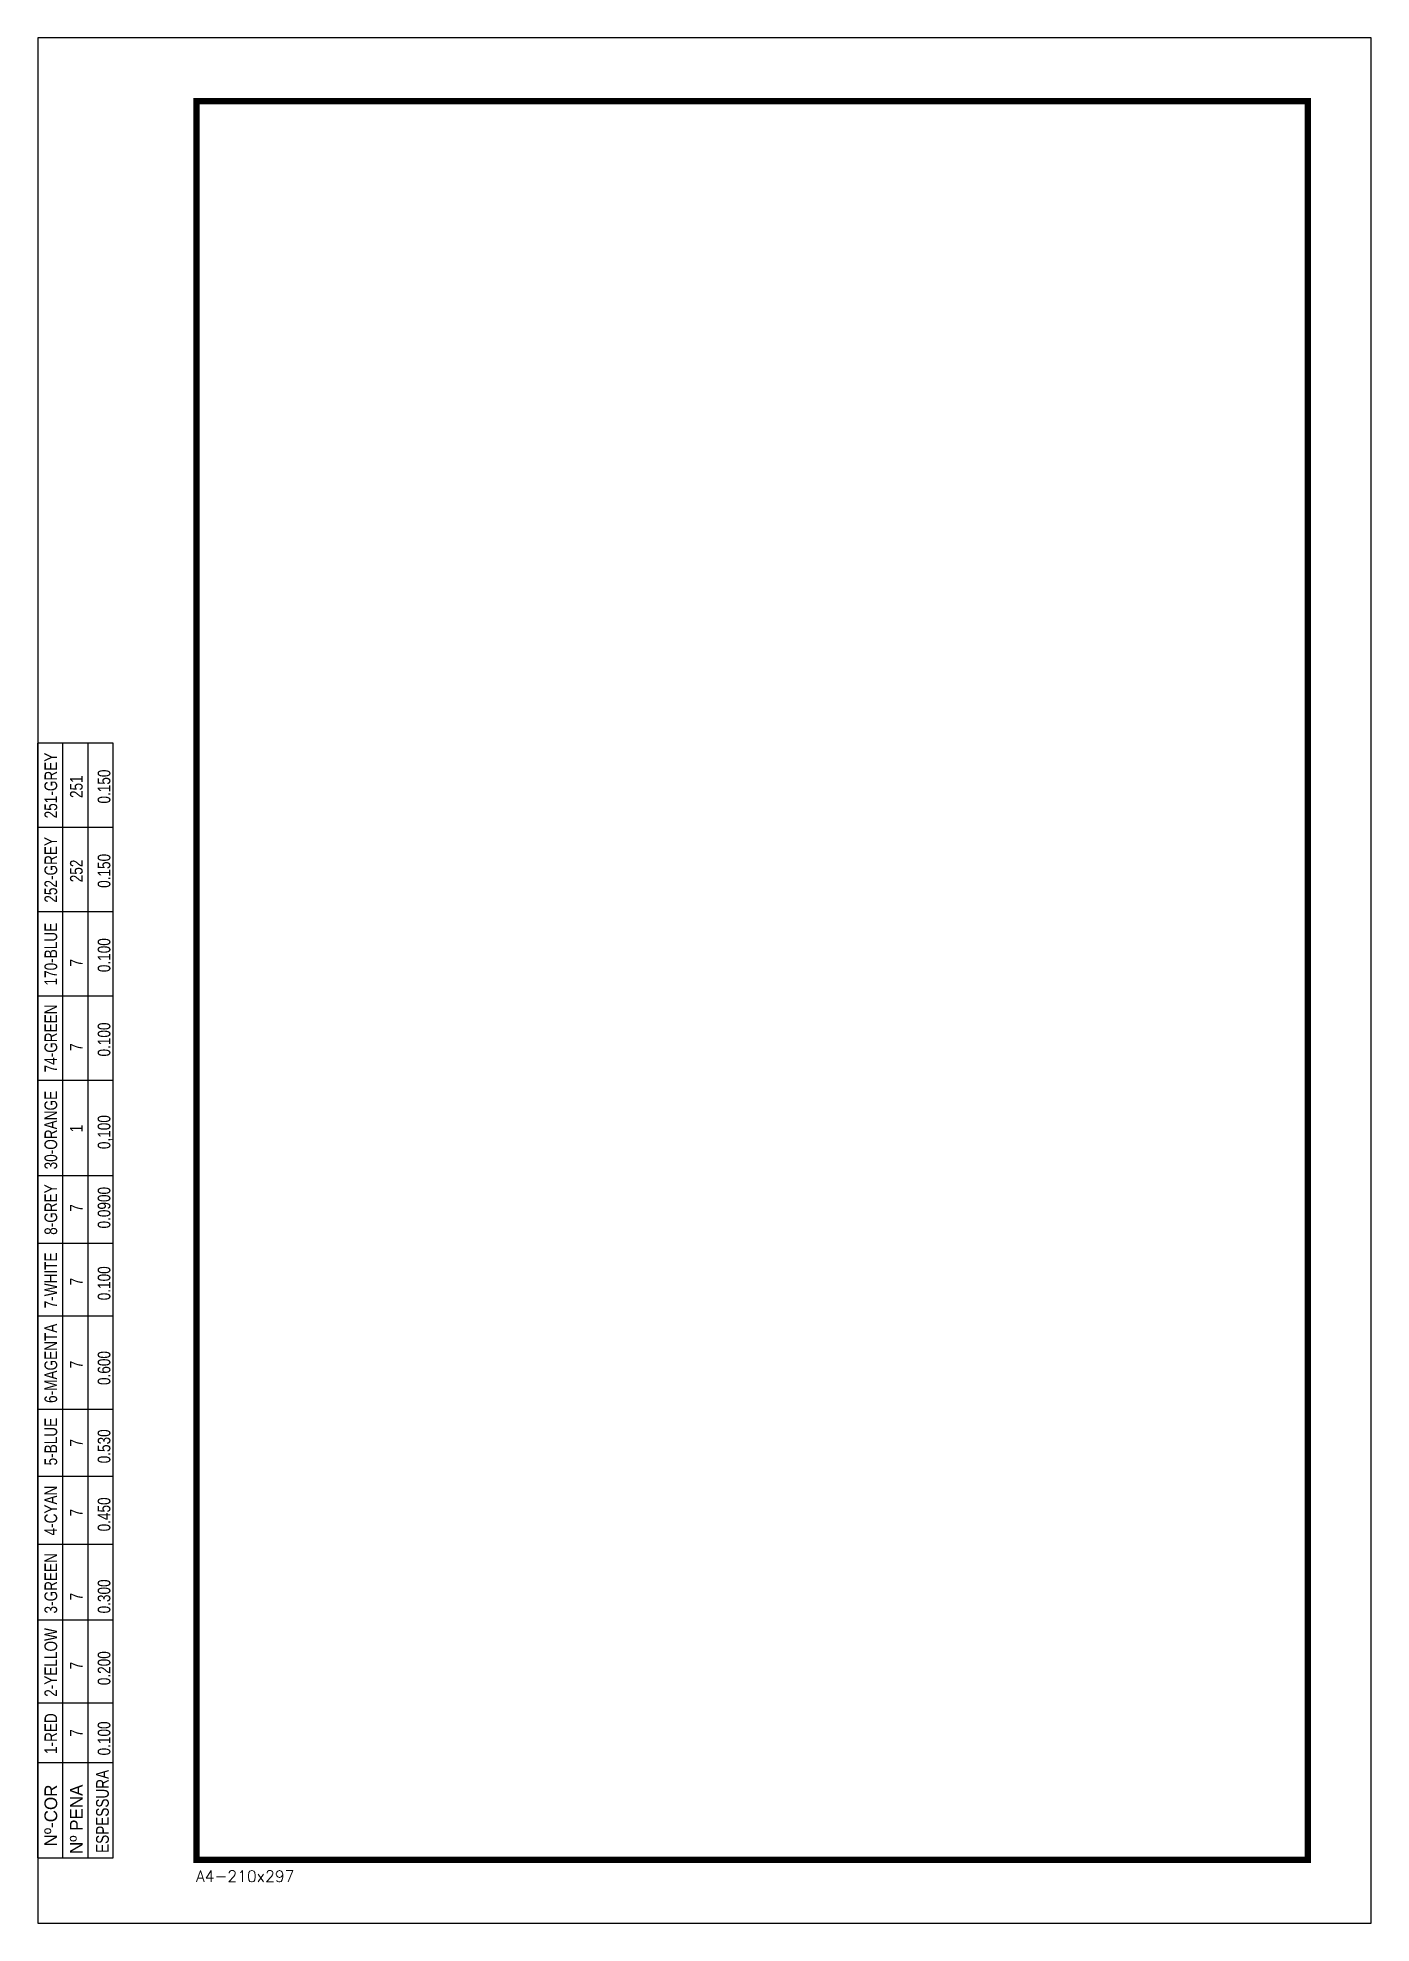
# Paper-space layout 'Folhas ABNT' of a CAD drawing. Header units: millimetres. Extents: x -50 to 3498, y 20 to 861.
# Drawn here: x 3287.6 to 3497.6, y 20 to 317 of the extents above; entities that cross this region are included whole.
import ezdxf
from ezdxf.enums import TextEntityAlignment as Align

# ---------------------------------------------------------------- set-up
doc = ezdxf.new("R2010")
doc.units = ezdxf.units.MM
for name, color, linetype in [('ARQ-LINHA-01', 1, 'Continuous'), ('ARQ-LINHA-06', 6, 'Continuous'), ('PADRÃO', 1, 'Continuous')]:
    doc.layers.add(name, color=color, linetype=linetype)
doc.styles.add('ROMANS', font='romans.shx')

psp = doc.layouts.new('Folhas ABNT')

# ---------------------------------------------------------------- texts
at = {"layer": 'PADRÃO', "color": 2, "width": 0.8}
for s, p in [('251-GREY', (3290.65, 199.22)), ('252-GREY', (3290.65, 185.94)), ('170-BLUE', (3290.65, 172.66)), ('74-GREEN', (3290.65, 159.38)), ('30-ORANGE', (3290.65, 144.94)), ('8-GREY', (3290.65, 132.43)), ('7-WHITE', (3290.65, 121.27)), ('6-MAGENTA', (3290.65, 108.21)), ('5-BLUE', (3290.65, 95.88)), ('4-CYAN', (3290.65, 85.02)), ('3-GREEN', (3290.65, 73.56)), ('2-YELLOW', (3290.65, 61.09)), ('1-RED', (3290.65, 49.88))]:
    psp.add_text(s, height=2, rotation=90, dxfattribs=at).set_placement(p, align=Align.CENTER)
for s, p in [('251', (3294.67, 197.25)), ('0.150', (3299.03, 196.38)), ('252', (3294.67, 183.98)), ('0.150', (3299.03, 183.1)), ('0.100', (3299.03, 169.82)), ('7', (3294.67, 170.7)), ('0.100', (3299.03, 156.54)), ('7', (3294.67, 157.42)), ('1', (3294.67, 144.59)), ('0,100', (3299.03, 141.95)), ('0.0900', (3299.03, 129.45)), ('7', (3294.67, 132.08)), ('0.100', (3299.03, 118.14)), ('7', (3294.67, 120.48)), ('0.600', (3299.03, 104.79)), ('7', (3294.67, 107.42)), ('7', (3294.67, 95.09)), ('0.530', (3299.03, 92.46)), ('0.450', (3299.03, 81.74)), ('7', (3294.67, 84.08)), ('7', (3294.67, 70.87)), ('0.300', (3299.03, 68.82)), ('0.200', (3299.03, 57.51)), ('7', (3294.67, 60)), ('0.100', (3299.03, 46.45)), ('7', (3294.67, 49.38))]:
    psp.add_text(s, height=2, rotation=90, dxfattribs=at).set_placement(p)
at = {"layer": 'PADRÃO', "color": 3}
psp.add_text('Nº-COR', height=2, rotation=90, dxfattribs=at).set_placement((3290.65, 36.99), align=Align.CENTER)
psp.add_text('Nº PENA', height=2, rotation=90, dxfattribs=at).set_placement((3294.67, 30.92))
at = {"layer": 'PADRÃO', "color": 3, "width": 0.8}
psp.add_text('ESPESSURA', height=2, rotation=90, dxfattribs=at).set_placement((3298.78, 31.09))
at = {"layer": 'PADRÃO', "color": 2, "style": 'ROMANS'}
psp.add_text('A4-210x297', height=1.8, dxfattribs=at).set_placement((3312.51, 26.53))

# ---------------------------------------------------------------- linework, layer by layer
at = {"layer": 'ARQ-LINHA-01'}
for p, q in [((3497.59, 317.01), (3287.59, 317.01)), ((3287.59, 317.01), (3287.59, 20.01)), ((3497.59, 20.01), (3497.59, 317.01)), ((3287.59, 20.01), (3497.59, 20.01))]:
    psp.add_line(p, q, dxfattribs=at)
at = {"layer": 'ARQ-LINHA-06', "const_width": 1}
psp.add_lwpolyline([(3487.59, 307.01), (3312.59, 307.01), (3312.59, 30.01), (3487.59, 30.01), (3487.59, 307.01)], dxfattribs=at)
at = {"layer": 'PADRÃO', "color": 2}
for p, q in [((3287.59, 30.32), (3287.59, 205.87)), ((3299.49, 205.87), (3287.59, 205.87)), ((3299.49, 205.87), (3287.59, 205.87)), ((3291.55, 30.32), (3291.55, 205.87)), ((3295.52, 30.32), (3295.52, 205.87)), ((3299.49, 30.32), (3299.49, 205.87)), ((3299.49, 192.6), (3287.59, 192.6)), ((3299.49, 192.6), (3287.59, 192.6)), ((3299.49, 192.6), (3287.59, 192.6)), ((3299.49, 179.32), (3287.59, 179.32)), ((3299.49, 179.32), (3287.59, 179.32)), ((3299.49, 166.04), (3287.59, 166.04)), ((3299.49, 166.04), (3287.59, 166.04)), ((3299.49, 166.04), (3287.59, 166.04)), ((3299.49, 152.76), (3287.59, 152.76)), ((3299.49, 152.76), (3287.59, 152.76)), ((3299.49, 152.76), (3287.59, 152.76)), ((3287.59, 137.78), (3299.49, 137.78)), ((3287.59, 127.13), (3299.49, 127.13)), ((3287.59, 115.68), (3299.49, 115.68)), ((3287.59, 101.01), (3299.49, 101.01)), ((3287.59, 90.43), (3299.49, 90.43)), ((3287.59, 79.71), (3299.49, 79.71)), ((3287.59, 67.82), (3299.49, 67.82)), ((3287.59, 54.71), (3299.49, 54.71)), ((3287.59, 45.35), (3299.49, 45.35)), ((3287.59, 30.32), (3299.49, 30.32))]:
    psp.add_line(p, q, dxfattribs=at)

psp.set_redraw_order([(e.dxf.handle, doc.entitydb.next_handle()) for e in psp.query("TEXT MTEXT ATTDEF DIMENSION ARC_DIMENSION")])  # texts and dimensions are drawn at this point

doc.saveas('drawing.dxf')
